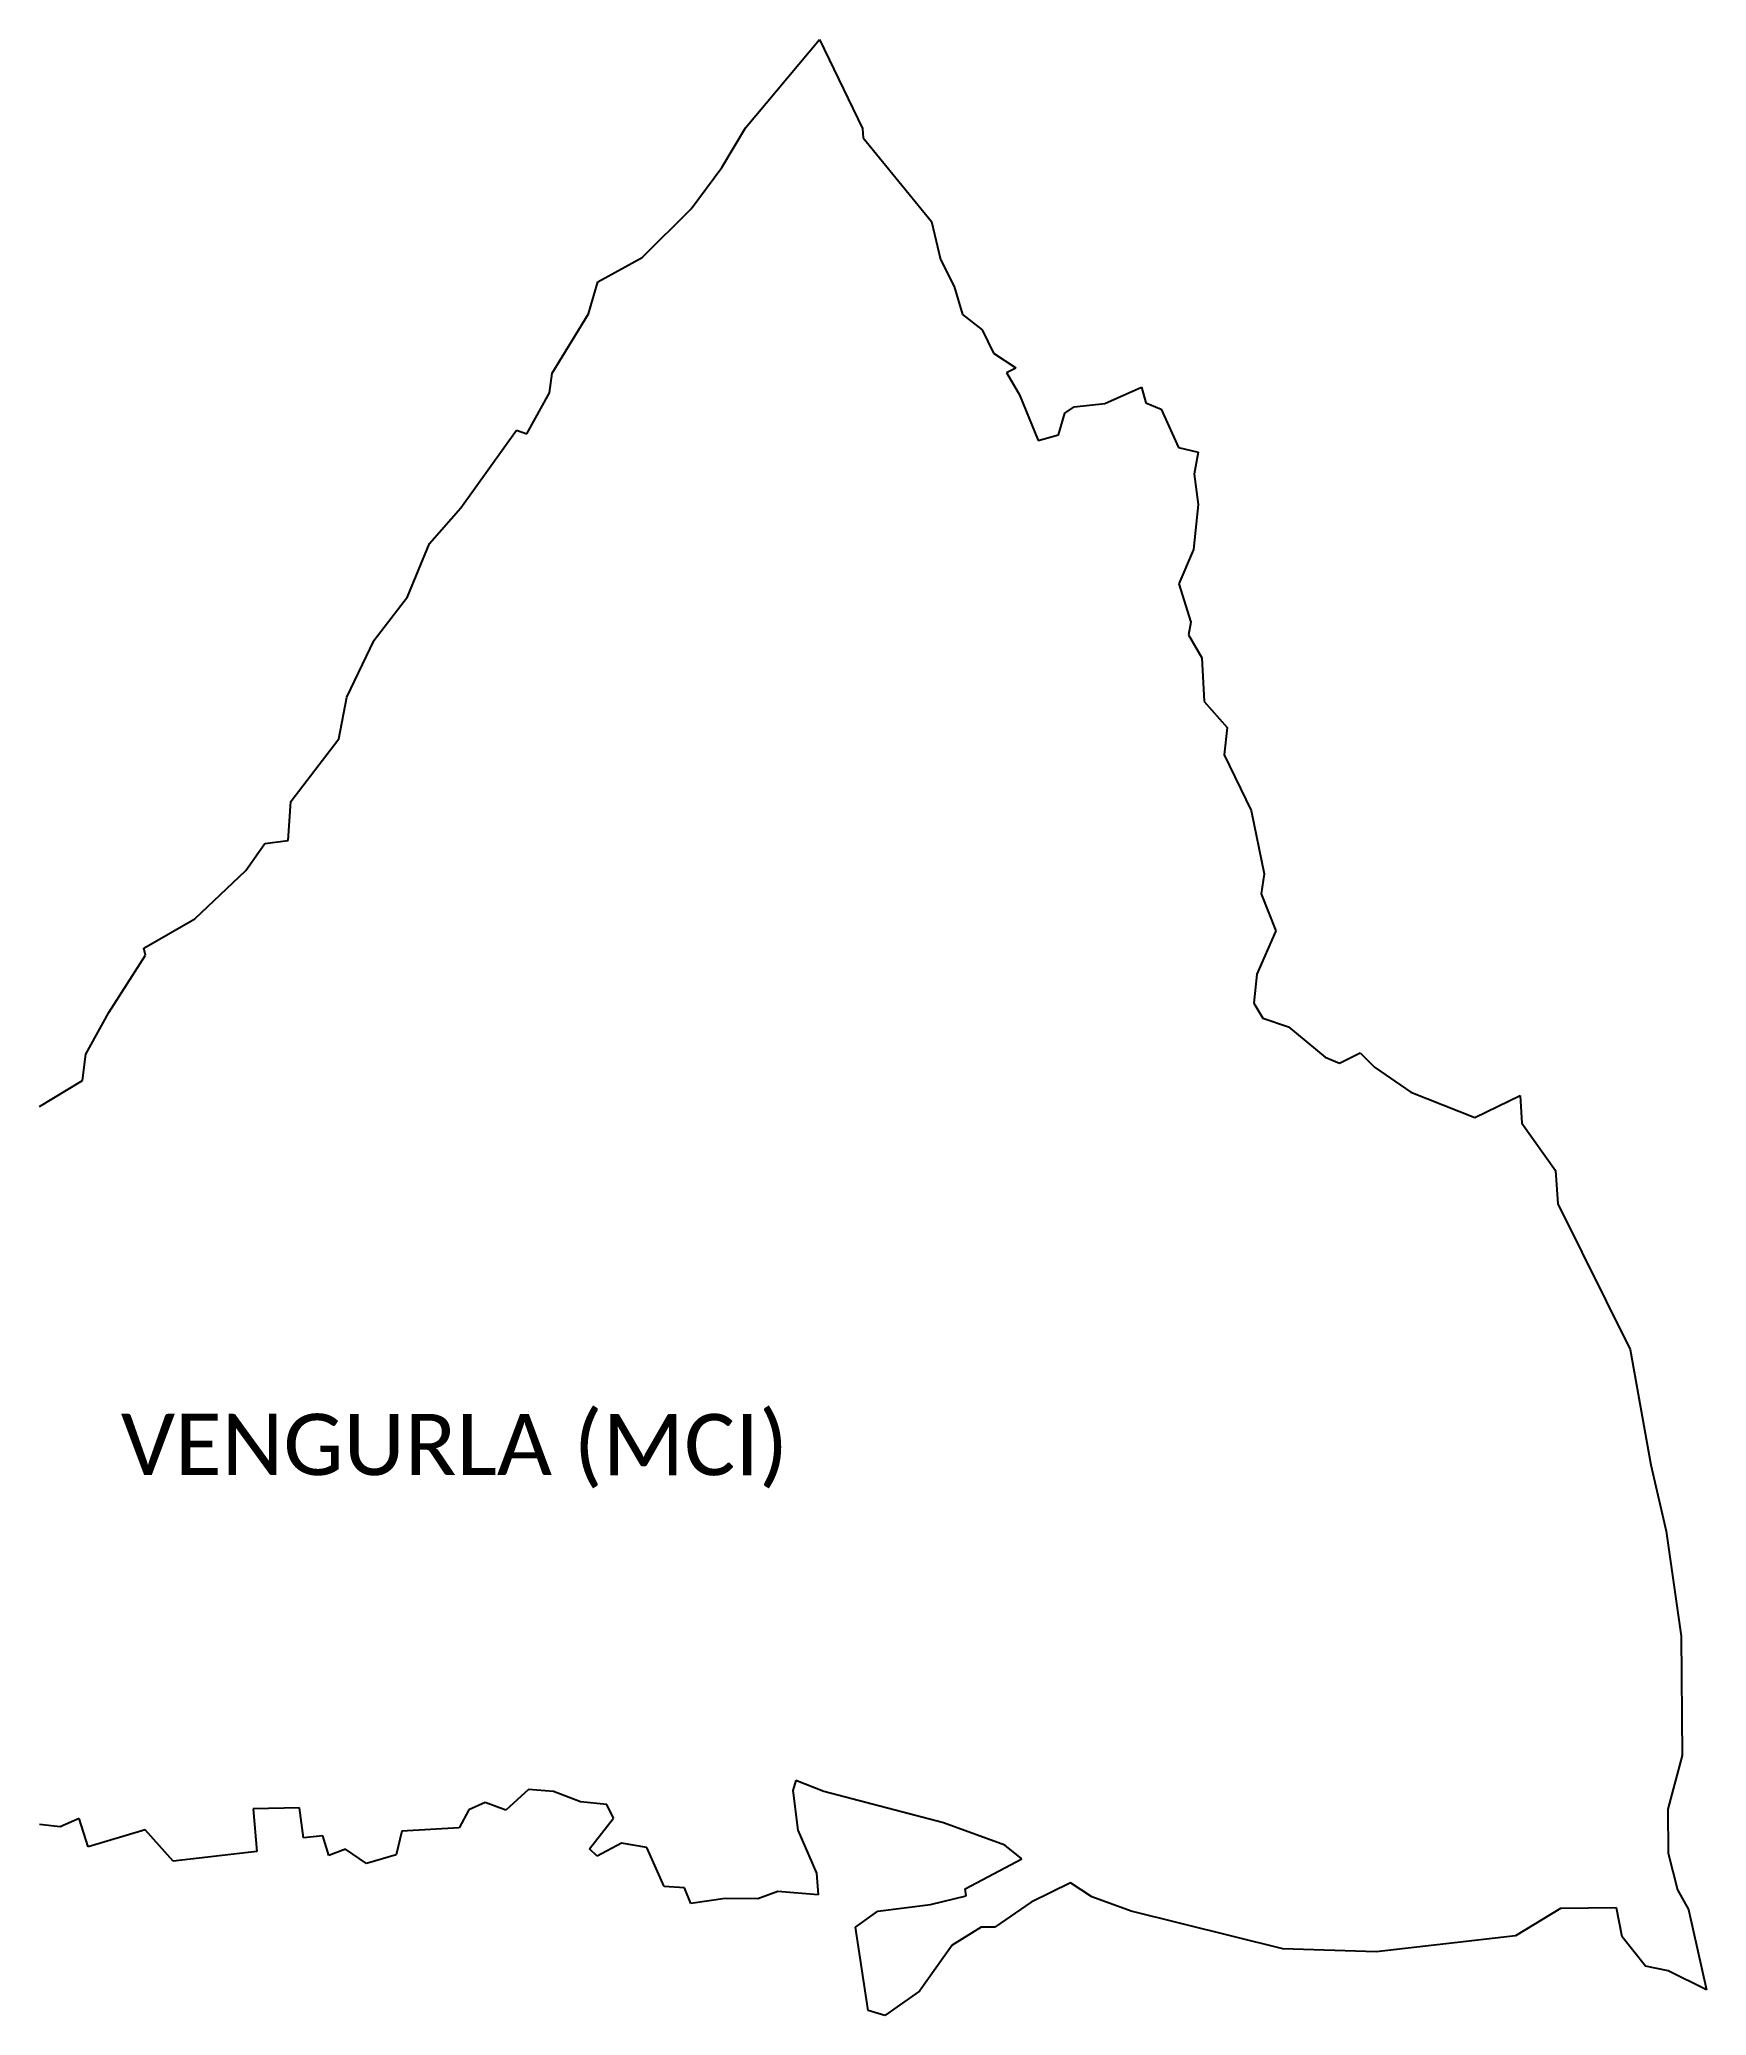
# Model space of a CAD drawing. Header units: metres. Extents: x 351288 to 357899, y 1752801 to 1757437.
# Drawn here: x 353989 to 357899, y 1752801 to 1757437 of the extents above; entities that cross this region are included whole.
import ezdxf

# ---------------------------------------------------------------- set-up
doc = ezdxf.new("R2010")
doc.units = ezdxf.units.M
doc.layers.add('village', color=3, linetype='Continuous')
doc.layers.add('VILLAGE NAME', color=250, linetype='Continuous')
doc.styles.get("Standard").update_dxf_attribs({"font": 'calibri.ttf'})

msp = doc.modelspace()

# ---------------------------------------------------------------- texts
at = {"layer": 'VILLAGE NAME'}
msp.add_text('VENGURLA (MCI)', height=143.7, rotation=359.9793, dxfattribs=at).set_placement((354179.9, 1754068.8))

# ---------------------------------------------------------------- linework, layer by layer
at = {"color": 3}
msp.add_line((356257.5, 1756655.8), (356279, 1756666.9), dxfattribs=at)
at = {"layer": 'village', "color": 3}
for p, q in [((355645, 1757229.6), (355818.5, 1757437.1)), ((355818.5, 1757437.1), (355919.1, 1757228.4)), ((355589.3, 1757136.9), (355645, 1757229.6)), ((355919.1, 1757228.4), (355921, 1757206.3)), ((355921, 1757206.3), (356081.3, 1757010.4)), ((355517.9, 1757040.1), (355589.3, 1757136.9)), ((355402.8, 1756925.9), (355517.9, 1757040.1)), ((356081.3, 1757010.4), (356102.5, 1756920.6)), ((355298.3, 1756868.1), (355402.8, 1756925.9)), ((356102.5, 1756920.6), (356134.1, 1756857.5)), ((355276.7, 1756793.2), (355298.3, 1756868.1)), ((356134.1, 1756857.5), (356154.1, 1756791.6)), ((355191.7, 1756654), (355276.7, 1756793.2)), ((356154.1, 1756791.6), (356200.4, 1756756.2)), ((356200.4, 1756756.2), (356226.3, 1756701.2)), ((356226.3, 1756701.2), (356279, 1756666.9)), ((355185.1, 1756608.2), (355191.7, 1756654)), ((356257.5, 1756655.8), (356287.8, 1756603.4)), ((356487.8, 1756583), (356574.1, 1756621.3)), ((356574.1, 1756621.3), (356583.7, 1756584.2)), ((355132.1, 1756512.1), (355185.1, 1756608.2)), ((356287.8, 1756603.4), (356331.4, 1756496.1)), ((356393.7, 1756560.6), (356415.7, 1756575.5)), ((356415.7, 1756575.5), (356487.8, 1756583)), ((356583.7, 1756584.2), (356620, 1756569.7)), ((356378.9, 1756509.6), (356393.7, 1756560.6)), ((356620, 1756569.7), (356660.8, 1756479.5)), ((354977.1, 1756338.1), (355107.7, 1756520.3)), ((355107.7, 1756520.3), (355132.1, 1756512.1)), ((356331.4, 1756496.1), (356378.9, 1756509.6)), ((356660.8, 1756479.5), (356706.4, 1756469)), ((356706.4, 1756469), (356697.7, 1756417.3)), ((356697.7, 1756417.3), (356707, 1756345.9)), ((356707, 1756345.9), (356696.1, 1756240.1)), ((354903.6, 1756254.7), (354977.1, 1756338.1)), ((354852.5, 1756129.5), (354903.6, 1756254.7)), ((356696.1, 1756240.1), (356661.5, 1756160.1)), ((356661.5, 1756160.1), (356689.6, 1756070.2)), ((354774, 1756027.4), (354852.5, 1756129.5)), ((356689.6, 1756070.2), (356683.9, 1756040.2)), ((354710.1, 1755894.2), (354774, 1756027.4)), ((356683.9, 1756040.2), (356715.2, 1755986.4)), ((356715.2, 1755986.4), (356720.8, 1755883.6)), ((354690.8, 1755796.5), (354710.1, 1755894.2)), ((356720.8, 1755883.6), (356775, 1755822.6)), ((354578.4, 1755648.8), (354690.8, 1755796.5)), ((356775, 1755822.6), (356767.7, 1755758.9)), ((356767.7, 1755758.9), (356830.9, 1755628.2)), ((354572.7, 1755557.7), (354578.4, 1755648.8)), ((356830.9, 1755628.2), (356861.3, 1755479.7)), ((354517.4, 1755550.3), (354572.7, 1755557.7)), ((354473, 1755487.1), (354517.4, 1755550.3)), ((354353.5, 1755373.6), (354473, 1755487.1)), ((356861.3, 1755479.7), (356854.7, 1755432.5)), ((356854.7, 1755432.5), (356889.2, 1755345.6)), ((354234.1, 1755305.1), (354353.5, 1755373.6)), ((356889.2, 1755345.6), (356844, 1755243.6)), ((354151.9, 1755153.9), (354238, 1755288.2)), ((354238, 1755288.2), (354234.1, 1755305.1)), ((356844, 1755243.6), (356837, 1755175.7)), ((354097.9, 1755055.9), (354151.9, 1755153.9)), ((356837, 1755175.7), (356858.6, 1755140.4)), ((356858.6, 1755140.4), (356918.6, 1755120.2)), ((356918.6, 1755120.2), (357004.7, 1755049.4)), ((354089.8, 1754994.1), (354097.9, 1755055.9)), ((357004.7, 1755049.4), (357037.9, 1755035.4)), ((357037.9, 1755035.4), (357086.9, 1755059)), ((357086.9, 1755059), (357120, 1755026)), ((357120, 1755026), (357205.6, 1754966.8)), ((353989.2, 1754933.3), (354089.8, 1754994.1)), ((357205.6, 1754966.8), (357355.9, 1754907.8)), ((357355.9, 1754907.8), (357462.2, 1754959.6)), ((357462.2, 1754959.6), (357466.2, 1754894.6)), ((357466.2, 1754894.6), (357544.9, 1754783)), ((357544.9, 1754783), (357550.6, 1754704.7)), ((357550.6, 1754704.7), (357719.9, 1754363)), ((357719.9, 1754363), (357768.1, 1754092.6)), ((357768.1, 1754092.6), (357804.3, 1753937.2)), ((357804.3, 1753937.2), (357839.9, 1753690.3)), ((357839.9, 1753690.3), (357841.6, 1753410.8)), ((357841.6, 1753410.8), (357808.1, 1753284.4)), ((355135.9, 1753330.7), (355082.9, 1753282.7)), ((355194.5, 1753326.2), (355135.9, 1753330.7)), ((355258.3, 1753302.1), (355194.5, 1753326.2)), ((355762.7, 1753352.2), (355755.7, 1753328.2)), ((355755.7, 1753328.2), (355767.6, 1753235.8)), ((355828.8, 1753326.5), (355762.7, 1753352.2)), ((356109.4, 1753252.9), (355828.8, 1753326.5)), ((354599.1, 1753287.9), (354490.6, 1753285.2)), ((354490.6, 1753285.2), (354498.5, 1753185.1)), ((354608.2, 1753217.1), (354599.1, 1753287.9)), ((354996, 1753283), (354973.1, 1753240.6)), ((355034.3, 1753300.4), (354996, 1753283)), ((355082.9, 1753282.7), (355034.3, 1753300.4)), ((355319.5, 1753295.6), (355258.3, 1753302.1)), ((355335.4, 1753263.5), (355319.5, 1753295.6)), ((357808.1, 1753284.4), (357809.4, 1753181.8)), ((354037.3, 1753243.5), (353989.2, 1753249.1)), ((354082.3, 1753262.8), (354037.3, 1753243.5)), ((354103.3, 1753196.5), (354082.3, 1753262.8)), ((354237.3, 1753236.3), (354103.3, 1753196.5)), ((354302.8, 1753162.8), (354237.3, 1753236.3)), ((354838.7, 1753233.3), (354825.6, 1753177.3)), ((354973.1, 1753240.6), (354838.7, 1753233.3)), ((355279.4, 1753191.4), (355335.4, 1753263.5)), ((355767.6, 1753235.8), (355811.2, 1753134.9)), ((356252.9, 1753200.6), (356109.4, 1753252.9)), ((354653.3, 1753222.3), (354608.2, 1753217.1)), ((354668.1, 1753176.2), (354653.3, 1753222.3)), ((354706.9, 1753191.1), (354668.1, 1753176.2)), ((354756.2, 1753157.3), (354706.9, 1753191.1)), ((355297.2, 1753174.2), (355279.4, 1753191.4)), ((355353.8, 1753204.6), (355297.2, 1753174.2)), ((355413.6, 1753194.6), (355353.8, 1753204.6)), ((355454.1, 1753103.3), (355413.6, 1753194.6)), ((356292.8, 1753168.3), (356252.9, 1753200.6)), ((354498.5, 1753185.1), (354302.8, 1753162.8)), ((354825.6, 1753177.3), (354756.2, 1753157.3)), ((356160.1, 1753097.8), (356292.8, 1753168.3)), ((357809.4, 1753181.8), (357831.1, 1753095.7)), ((355502.2, 1753099.9), (355454.1, 1753103.3)), ((355516.7, 1753063.6), (355502.2, 1753099.9)), ((355811.2, 1753134.9), (355815.3, 1753083.6)), ((356162.3, 1753081.7), (356160.1, 1753097.8)), ((356407.3, 1753111.9), (356314.9, 1753066.8)), ((356457.7, 1753078.7), (356407.3, 1753111.9)), ((357831.1, 1753095.7), (357857.1, 1753049.4)), ((355597.3, 1753075.3), (355516.7, 1753063.6)), ((355673.8, 1753074), (355597.3, 1753075.3)), ((355721.2, 1753091.6), (355673.8, 1753074)), ((355815.3, 1753083.6), (355721.2, 1753091.6)), ((355955.2, 1753045.2), (356078.9, 1753061.1)), ((356078.9, 1753061.1), (356162.3, 1753081.7)), ((356314.9, 1753066.8), (356230.1, 1753008.1)), ((356549.7, 1753045.2), (356457.7, 1753078.7)), ((357556.9, 1753051.7), (357451.2, 1752987.1)), ((357688.3, 1753053.5), (357556.9, 1753051.7)), ((357701.6, 1752985.4), (357688.3, 1753053.5)), ((357857.1, 1753049.4), (357898.9, 1752860.4)), ((355903.1, 1753007.6), (355955.2, 1753045.2)), ((355932.5, 1752812.2), (355903.1, 1753007.6)), ((356197.8, 1753008), (356130.1, 1752965.9)), ((356230.1, 1753008.1), (356197.8, 1753008)), ((356905, 1752956.6), (356549.7, 1753045.2)), ((356130.1, 1752965.9), (356053.5, 1752857.8)), ((357123.9, 1752950.3), (356905, 1752956.6)), ((357451.2, 1752987.1), (357123.9, 1752950.3)), ((357755.9, 1752916.3), (357701.6, 1752985.4)), ((357809.4, 1752905), (357755.9, 1752916.3)), ((357898.9, 1752860.4), (357809.4, 1752905)), ((356053.5, 1752857.8), (355972, 1752800.6)), ((355972, 1752800.6), (355932.5, 1752812.2))]:
    msp.add_line(p, q, dxfattribs=at)

msp.set_redraw_order([(e.dxf.handle, doc.entitydb.next_handle()) for e in msp.query("TEXT MTEXT ATTDEF DIMENSION ARC_DIMENSION")])  # texts and dimensions are drawn at this point

doc.saveas('drawing.dxf')
